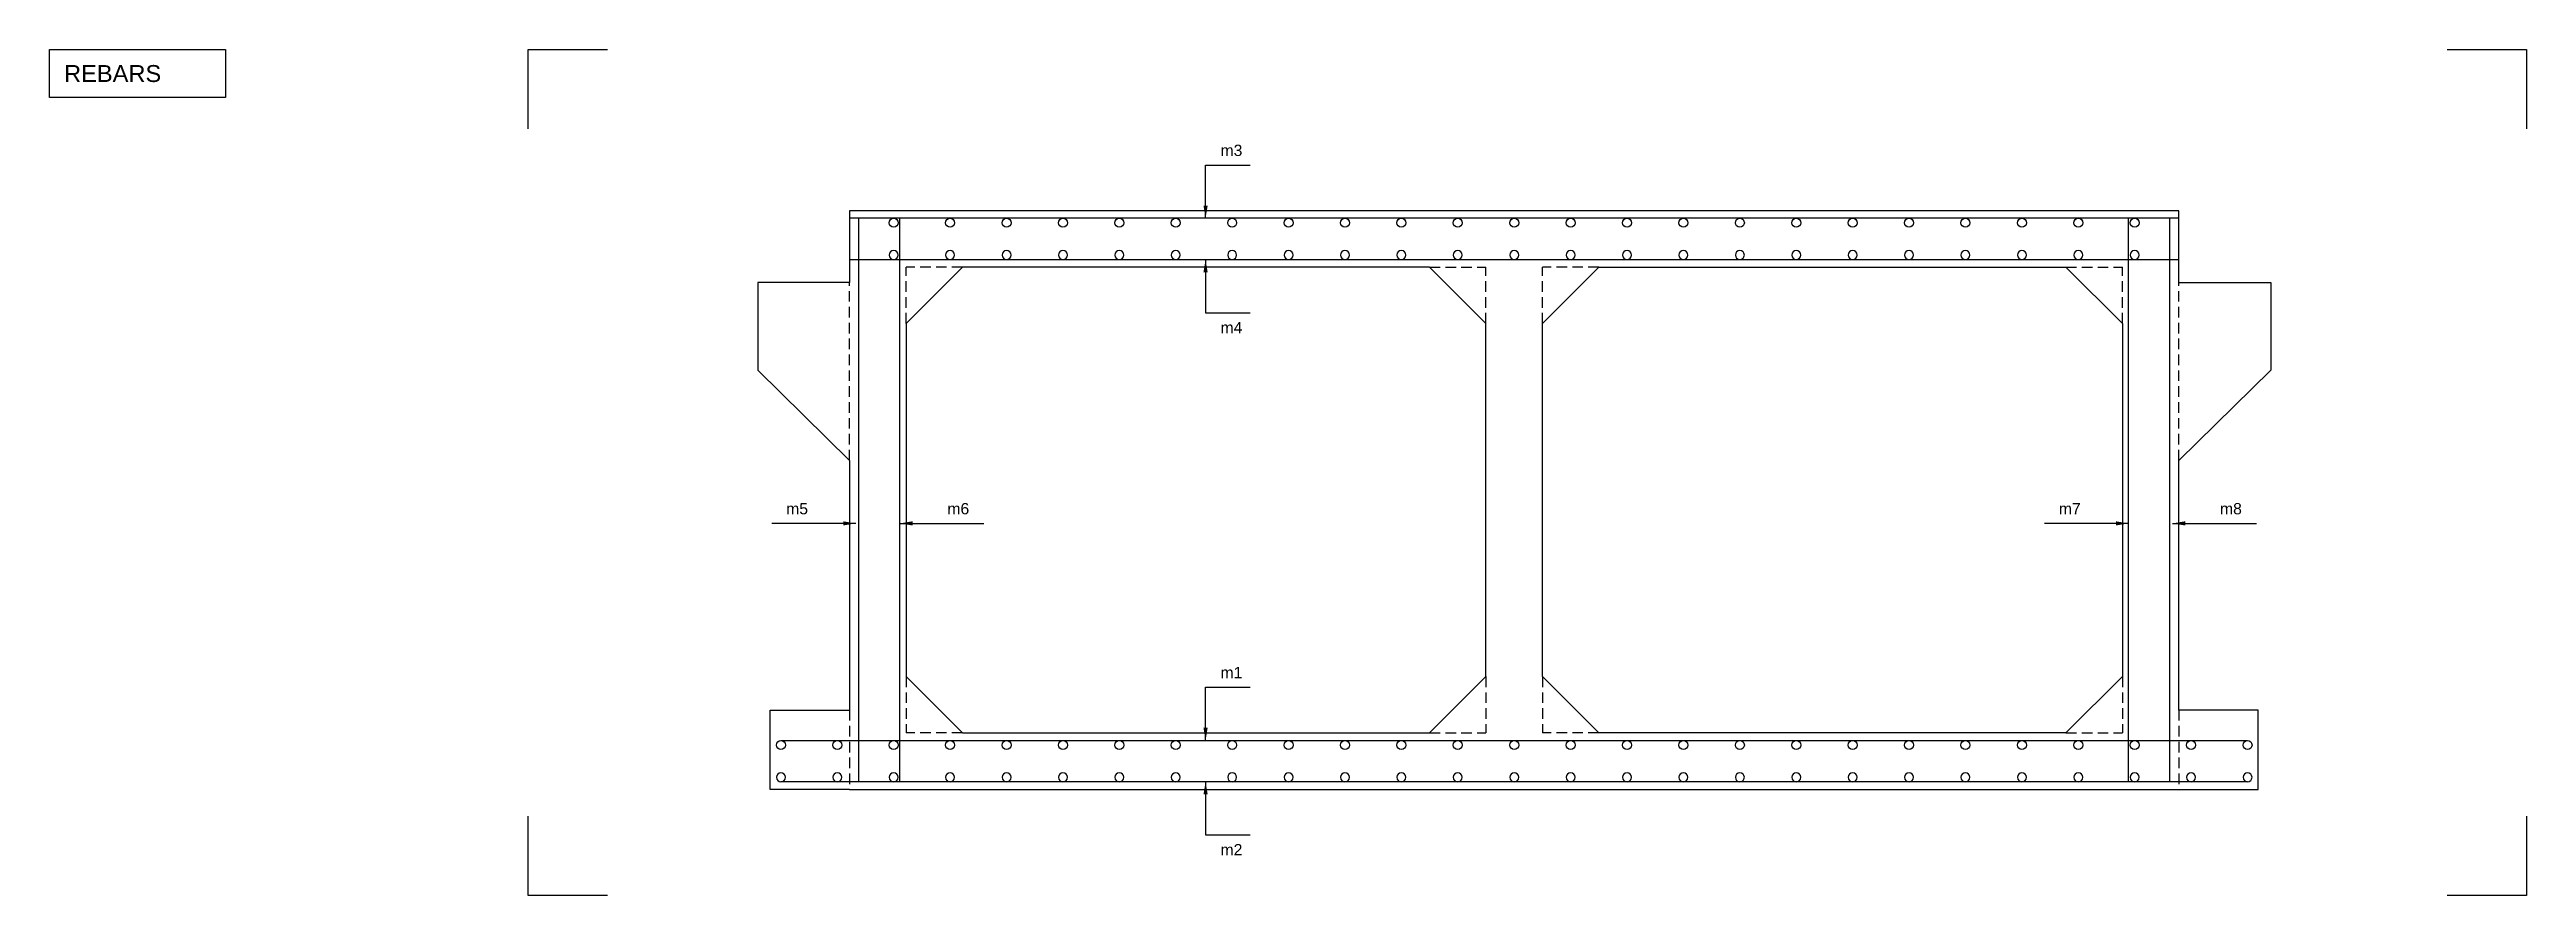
# Paper-space layout 'Layout1' of a CAD drawing. Header units: millimetres. Extents: x -993 to 8590, y -6923 to -202.
# Drawn here: x -993 to 3398, y -6923 to -5424 of the extents above; entities that cross this region are included whole.
import ezdxf

# ---------------------------------------------------------------- set-up
doc = ezdxf.new("R2010")
doc.units = ezdxf.units.MM
doc.header["$LTSCALE"] = 150
doc.linetypes.add('HIDDEN2', pattern=[0.1875, 0.125, -0.0625])
for name, color, linetype in [('1', 1, 'Continuous'), ('2', 2, 'Continuous'), ('6', 6, 'Continuous')]:
    doc.layers.add(name, color=color, linetype=linetype)
doc.styles.add('thuong', font='Vnarial.ttf')
doc.dimstyles.new('D15', dxfattribs={"dimscale": 15, "dimtxt": 1.8, "dimasz": 1.5, "dimexe": 1, "dimexo": 1, "dimgap": 0.65, "dimtad": 1, "dimtoh": 1, "dimdec": 4, "dimzin": 12, "dimdsep": 46, "dimtxsty": 'thuong', "dimcen": 0.5, "dimclrd": 251, "dimclre": 251, "dimclrt": 4, "dimaunit": 1, "dimadec": 0, "dimazin": 3, "dimtfac": 1, "dimtdec": 4, "dimtofl": 0, "dimtmove": 1, "dimatfit": 3, "dimfxl": 1, "dimtolj": 1, "dimtzin": 12, "dimarcsym": 2})

psp = doc.layouts.get("Layout1")

# ---------------------------------------------------------------- texts
at = {"layer": '1', "color": 1, "style": 'thuong'}
for s, p in [('m3', (1082.51417, -5612.8851)), ('m4', (1082.51417, -5926.79384)), ('m5', (312.50007, -6247.70716)), ('m6', (598.2711, -6247.70716)), ('m7', (2568.73323, -6247.70716)), ('m8', (2854.35419, -6247.70716)), ('m1', (1082.51417, -6537.99794)), ('m2', (1082.51417, -6851.90669))]:
    psp.add_text(s, height=20, dxfattribs=at).set_placement(p)
at = {"layer": '2', "color": 2, "style": 'thuong'}
psp.add_text('REBARS', height=30, dxfattribs=at).set_placement((-967.65644, -5481.75495))

# ---------------------------------------------------------------- blocks, each defined once
blk = doc.blocks.new('*U90')
at = {"layer": '6'}
for centre in [(0, 0), (100, 0), (200, 0), (300, 0), (400, 0), (500, 0), (600, 0), (700, 0), (800, 0), (900, 0), (1000, 0), (1100, 0), (1200, 0), (1300, 0), (1400, 0), (1500, 0), (1600, 0), (1700, 0), (1800, 0), (1900, 0), (2000, 0), (2100, 0), (2200, 0), (2300, 0), (2400, 0), (2500, 0), (2600, 0)]:
    blk.add_circle(centre, 7.97, dxfattribs=at)
blk = doc.blocks.new('*U91')
at = {"layer": '6'}
for centre in [(200, 0), (300, 0), (400, 0), (500, 0), (600, 0), (700, 0), (800, 0), (900, 0), (1000, 0), (1100, 0), (1200, 0), (1300, 0), (1400, 0), (1500, 0), (1600, 0), (1700, 0), (1800, 0), (1900, 0), (2000, 0), (2100, 0), (2200, 0), (2300, 0), (2400, 0)]:
    blk.add_circle(centre, 7.97, dxfattribs=at)

# ---------------------------------------------------------------- linework, layer by layer
for p, q in [((2781.30497, -5709.75761), (425.08545, -5709.75761)), ((425.08545, -5709.75761), (425.08545, -5837.01112)), ((2781.30497, -5837.01112), (2781.30497, -5709.75761)), ((425.08545, -5837.01112), (262.04035, -5837.01112)), ((262.04035, -5837.01112), (262.04035, -5992.01433)), ((525.08545, -5909.75761), (625.08545, -5809.75761)), ((1453.15552, -5809.75761), (625.08545, -5809.75761)), ((1453.15552, -5809.75761), (1553.15552, -5909.75761)), ((1753.2349, -5809.75761), (1653.2349, -5909.75761)), ((1753.2349, -5809.75761), (2581.30497, -5809.75761)), ((2681.30497, -5909.75761), (2581.30497, -5809.75761)), ((2781.30497, -5837.01112), (2944.35007, -5837.01112)), ((2944.35007, -5837.01112), (2944.35007, -5992.01433)), ((525.08545, -5909.75761), (525.08545, -6534.95231)), ((1553.15552, -6534.95231), (1553.15552, -5909.75761)), ((1653.2349, -6534.95231), (1653.2349, -5909.75761)), ((2681.30497, -5909.75761), (2681.30497, -6534.95231)), ((262.04035, -5992.01433), (425.08545, -6152.08916)), ((2944.35007, -5992.01433), (2781.30497, -6152.08916)), ((425.08545, -6152.08916), (425.08545, -6594.42071)), ((2781.30497, -6594.42071), (2781.30497, -6152.08916)), ((625.08545, -6634.95231), (525.08545, -6534.95231)), ((1453.15552, -6634.95231), (1553.15552, -6534.95231)), ((1753.2349, -6634.95231), (1653.2349, -6534.95231)), ((2581.30497, -6634.95231), (2681.30497, -6534.95231)), ((625.08545, -6634.95231), (1453.15552, -6634.95231)), ((2581.30497, -6634.95231), (1753.2349, -6634.95231)), ((425.08545, -6734.95231), (2781.30497, -6734.95231))]:
    psp.add_line(p, q)
for points in [[(425.08545, -6734.95231), (284.04347, -6734.95231), (284.04347, -6594.42071), (425.08545, -6594.42071)], [(2781.30497, -6734.95231), (2922.34695, -6734.95231), (2922.34695, -6594.42071), (2781.30497, -6594.42071)]]:
    psp.add_lwpolyline(points)
at = {"layer": '1', "color": 1, "linetype": 'HIDDEN2'}
for p, q in [((425.08545, -6152.08916), (425.08545, -5837.01112)), ((525.08545, -5909.75761), (525.08545, -5809.75761)), ((625.08545, -5809.75761), (525.08545, -5809.75761)), ((1453.15552, -5809.75761), (1553.15552, -5809.75761)), ((1553.15552, -5909.75761), (1553.15552, -5809.75761)), ((1653.2349, -5909.75761), (1653.2349, -5809.75761)), ((1753.2349, -5809.75761), (1653.2349, -5809.75761)), ((2581.30497, -5809.75761), (2681.30497, -5809.75761)), ((2681.30497, -5909.75761), (2681.30497, -5809.75761)), ((2781.30497, -6152.08916), (2781.30497, -5837.01112)), ((525.08545, -6534.95231), (525.08545, -6634.95231)), ((1553.15552, -6534.95231), (1553.15552, -6634.95231)), ((1653.2349, -6534.95231), (1653.2349, -6634.95231)), ((2681.30497, -6534.95231), (2681.30497, -6634.95231)), ((425.08545, -6594.42071), (425.08545, -6734.95231)), ((2781.30497, -6594.42071), (2781.30497, -6734.95231)), ((625.08545, -6634.95231), (525.08545, -6634.95231)), ((1453.15552, -6634.95231), (1553.15552, -6634.95231)), ((1753.2349, -6634.95231), (1653.2349, -6634.95231)), ((2581.30497, -6634.95231), (2681.30497, -6634.95231))]:
    psp.add_line(p, q, dxfattribs=at)
at = {"layer": '2'}
psp.add_lwpolyline([(-993.3645, -5424.31628), (-681.13664, -5424.31628), (-681.13664, -5509.3778), (-993.3645, -5509.3778)], close=True, dxfattribs=at)
for points in [[(-144.95132, -5564.99433), (-144.95132, -5424.31628), (-4.27327, -5424.31628)], [(3257.03667, -5424.31628), (3397.71471, -5424.31628), (3397.71471, -5564.99433)], [(-4.27327, -6922.88851), (-144.95132, -6922.88851), (-144.95132, -6782.21046)], [(3397.71471, -6782.21046), (3397.71471, -6922.88851), (3257.03667, -6922.88851)]]:
    psp.add_lwpolyline(points, dxfattribs=at)
at = {"layer": '6'}
for p, q in [((2781.30497, -5723.21739), (425.08545, -5723.21739)), ((441.066, -6721.49254), (441.066, -5723.21739)), ((514.04965, -6721.49254), (514.04965, -5723.21739)), ((2692.34077, -6721.49254), (2692.34077, -5723.21739)), ((2765.32442, -6721.49254), (2765.32442, -5723.21739)), ((425.08545, -5796.29784), (2781.30497, -5796.29784)), ((303.19521, -6648.41209), (2903.19521, -6648.41209)), ((2903.19521, -6721.49254), (303.19521, -6721.49254))]:
    psp.add_line(p, q, dxfattribs=at)

# ---------------------------------------------------------------- block references
for name, p in [('*U91', (303.19521, -5731.18595)), ('*U90', (303.19521, -6656.38065))]:
    psp.add_blockref(name, p, dxfattribs=at)
at = {"layer": '6', "xscale": -1, "rotation": 180}
for name, p in [('*U91', (303.19521, -5788.32927)), ('*U90', (303.19521, -6713.52397))]:
    psp.add_blockref(name, p, dxfattribs=at)

psp.set_redraw_order([(e.dxf.handle, doc.entitydb.next_handle()) for e in psp.query("TEXT MTEXT ATTDEF DIMENSION ARC_DIMENSION")])  # texts and dimensions are drawn at this point

# ---------------------------------------------------------------- leaders
at = {"layer": '6'}
for points in [[(1056.04467, -5723.21739), (1056.04467, -5628.93485), (1134.92422, -5628.93485)], [(1056.04467, -5796.29784), (1056.04467, -5890.58038), (1134.92004, -5890.58038)], [(436.12125, -6263.75691), (287.30953, -6263.75691)], [(514.04965, -6263.75691), (662.86137, -6263.75691)], [(2692.34077, -6263.75691), (2543.52904, -6263.75691)], [(2770.26916, -6263.75691), (2919.08089, -6263.75691)], [(1056.04467, -6648.41209), (1056.04467, -6554.12955), (1134.92004, -6554.12955)], [(1056.04467, -6721.49254), (1056.04467, -6815.77508), (1134.92422, -6815.77508)]]:
    psp.add_leader(points, dimstyle='D15', override={"dimgap": 0.65, "dimtad": 0}, dxfattribs=at)

doc.saveas('drawing.dxf')
